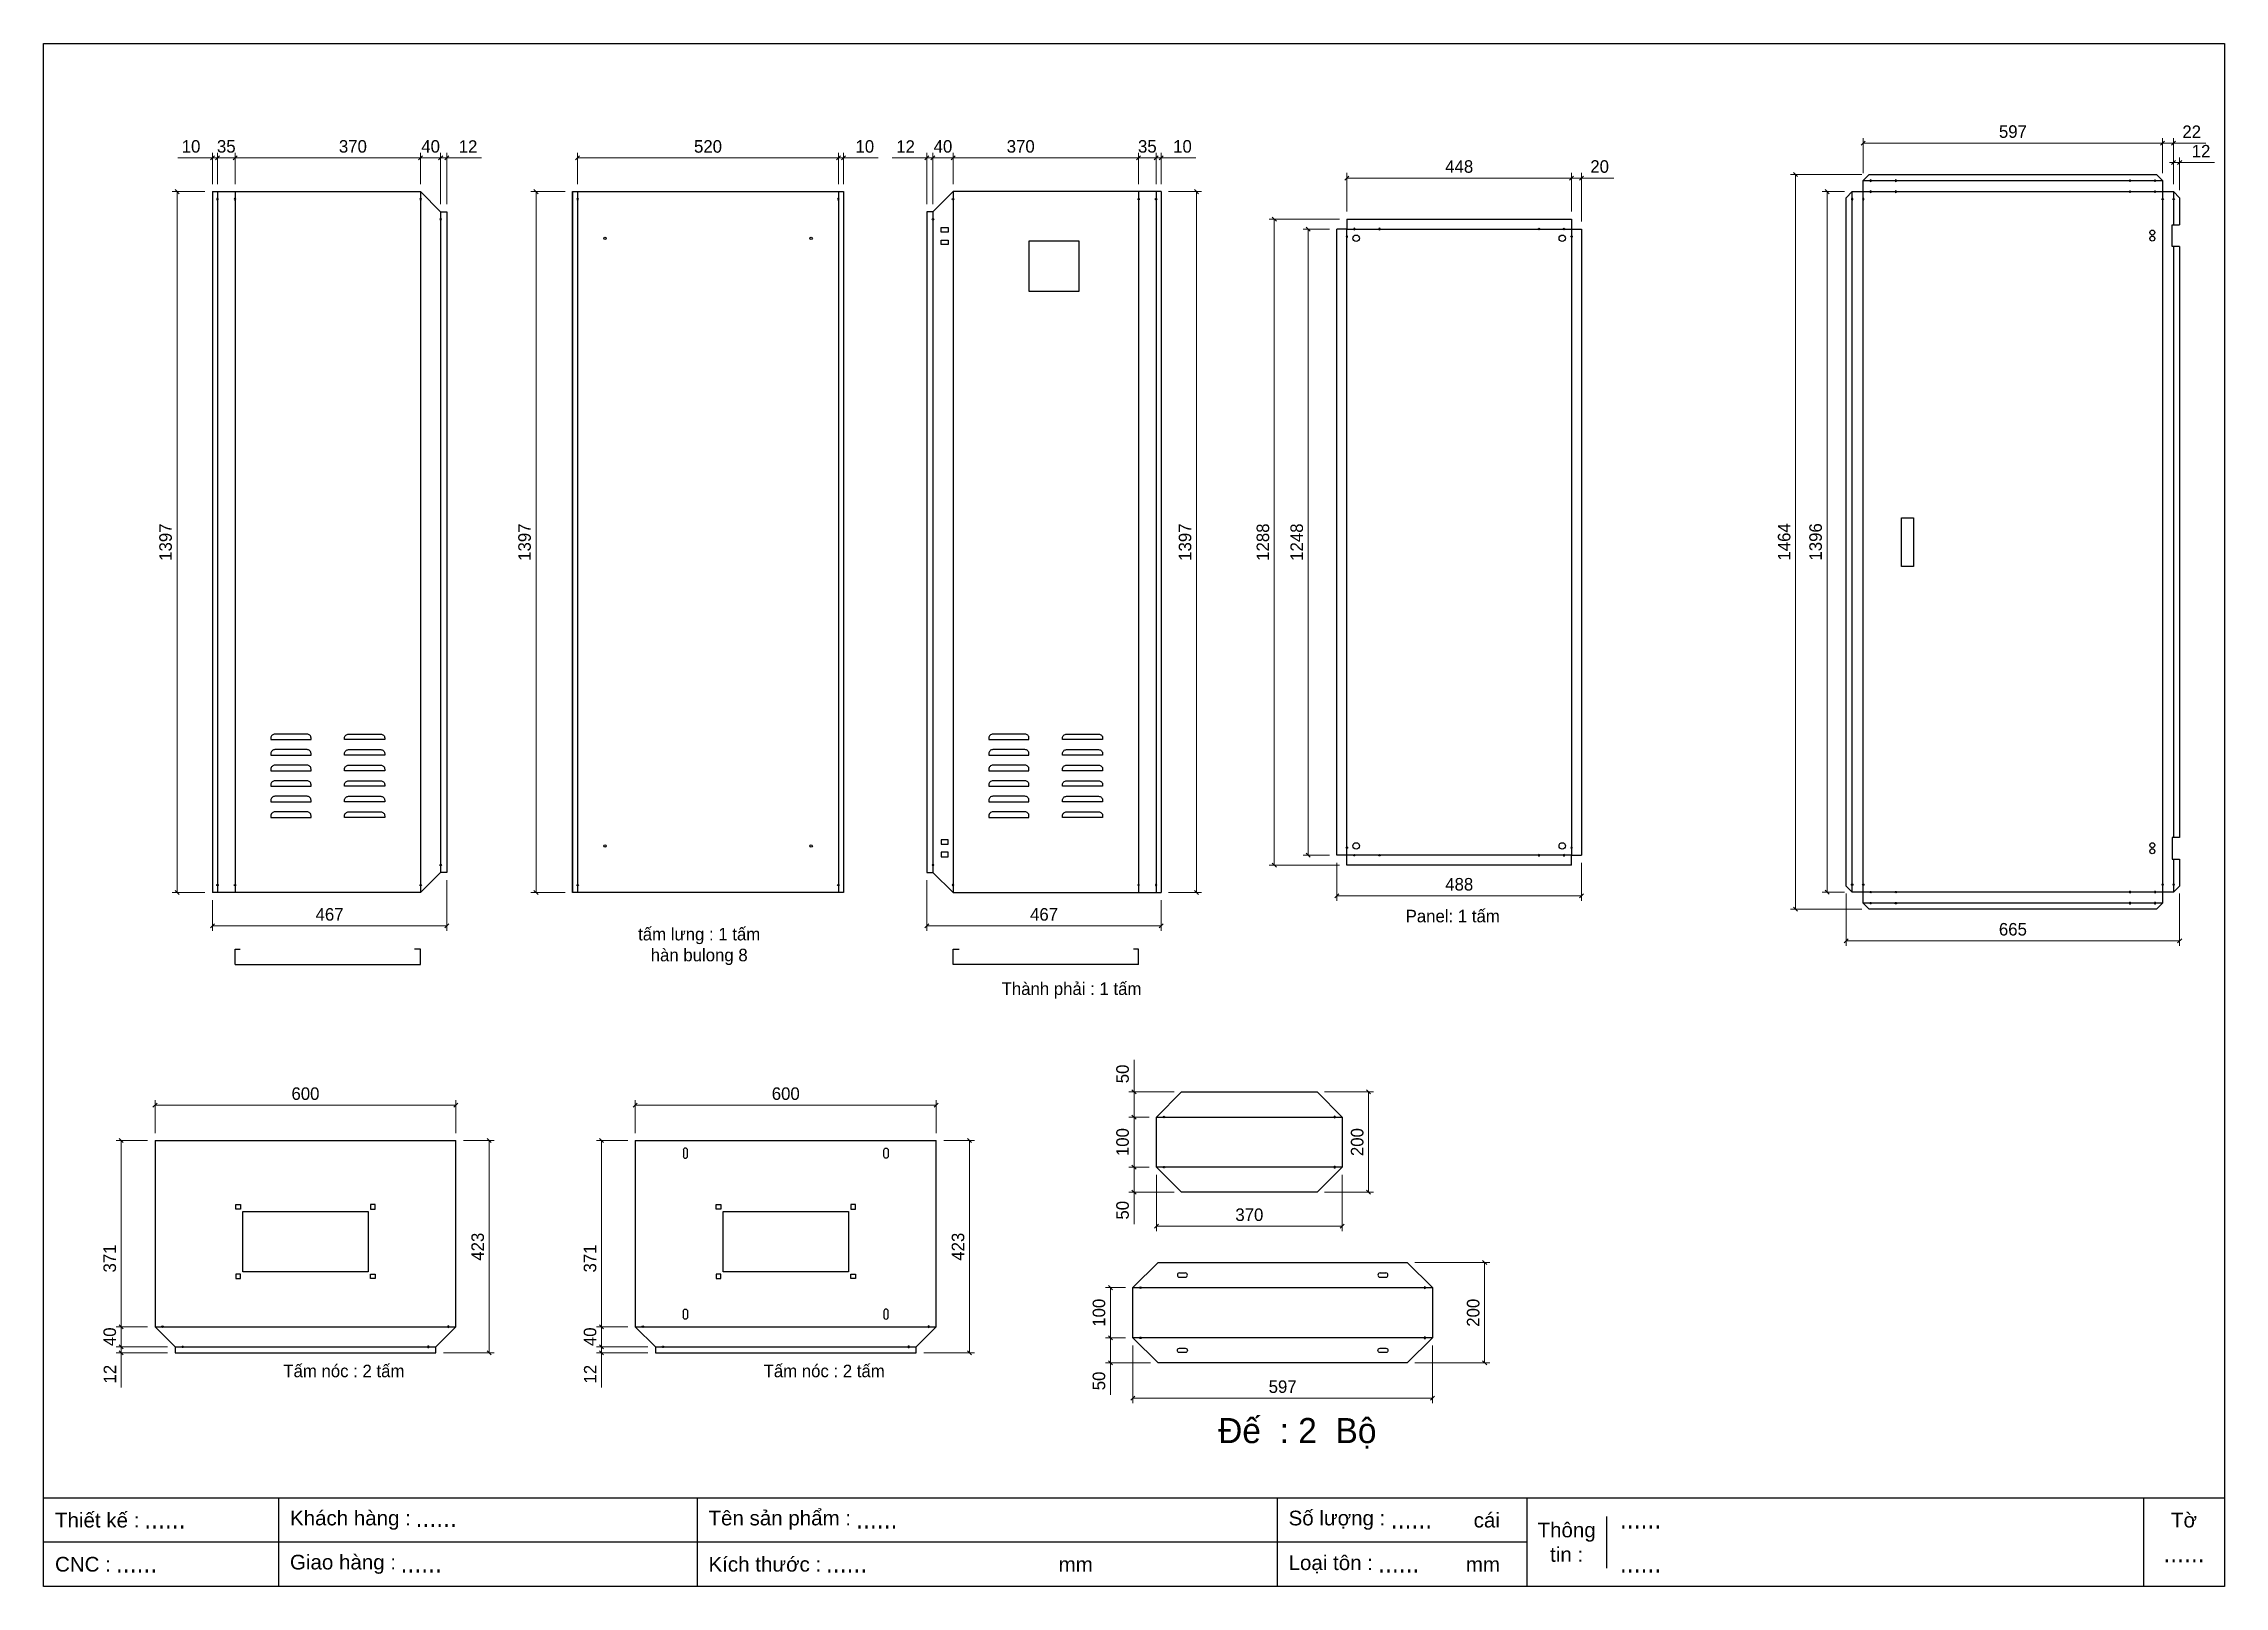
# Model space of a CAD drawing. Header units: millimetres. Extents: x 0 to 4348, y 0 to 3075.
import ezdxf
from ezdxf.enums import TextEntityAlignment as Align

# ---------------------------------------------------------------- set-up
doc = ezdxf.new("R2010")
doc.units = ezdxf.units.MM
doc.layers.add('CNC', color=7, linetype='Continuous')
doc.layers.add('DIM', color=253, linetype='Continuous')
doc.styles.add('Arial', font='arial.ttf')
doc.styles.add('Tahoma (Input Text)', font='tahoma.ttf')
doc.dimstyles.new('Dim-25', dxfattribs={"dimtxt": 25, "dimasz": 8, "dimexe": 10, "dimexo": 15, "dimgap": 10, "dimtad": 1, "dimdec": 0, "dimtxsty": 'Standard', "dimblk": 'OBLIQUE', "dimcen": 10, "dimclrd": 5, "dimclre": 5, "dimclrt": 3, "dimazin": 3, "dimtfac": 1, "dimtdec": 0, "dimtmove": 0, "dimatfit": 3, "dimldrblk": 'OBLIQUE', "dimlwd": 9, "dimlwe": 9})

msp = doc.modelspace()

# ---------------------------------------------------------------- texts
at = {"color": 2, "attachment_point": 5}
for s, insert, char_height, width in [('Panel: 1 tấm', (2809.7, 1335.7), 25, 1072), ('tấm lưng : 1 tấm \\Phàn bulong 8', (1307.2, 1275.3), 25, 1072), ('Thành phải : 1 tấm', (2049.6, 1187.4), 25, 1072), ('Tấm nóc : 2 tấm', (598.7, 429.1), 25, 1072), ('Tấm nóc : 2 tấm', (1556.4, 429.1), 25, 1072), ('Đế  : 2  Bộ', (2499.8, 305), 50, 1216.419)]:
    msp.add_mtext(s, dxfattribs=dict(at, insert=insert, char_height=char_height, width=width))

# ---------------------------------------------------------------- blocks, each defined once
blk = doc.blocks.new('khungtenAsean2')
at = {"color": 7}
for p, q in [((2970, -1980), (0, -1980)), ((320, -1980), (320, -2100)), ((890, -1980), (890, -2100)), ((1680, -1980), (1680, -2100)), ((2020, -1980), (2020, -2100)), ((2860, -1980), (2860, -2100)), ((2128.3, -2005), (2128.3, -2075)), ((2020, -2040), (0, -2040))]:
    blk.add_line(p, q, dxfattribs=at)
blk.add_lwpolyline([(0, 0), (2970, 0), (2970, -2100), (0, -2100)], close=True, dxfattribs=at)
at = {"color": 2, "char_height": 20, "style": 'Arial'}
for s, insert, width, attachment_point in [('  Thiết kế :', (0, -2010), 917.634, 4), ('  Khách hàng :', (320, -2010), 917.634, 4), ('  Tên sản phẩm :', (890, -2010), 917.634, 4), ('  Số lượng :', (1680, -2010), 917.634, 4), ('cái', (1947.6, -2010), 917.634, 4), ('Thông\\Ptin :', (2074.2, -2040), 108.311, 5), ('Tờ', (2915, -2010), 110, 5), ('  CNC :', (0, -2070), 917.634, 4), ('  Giao hàng :', (320, -2070), 917.634, 4), ('  Kích thước :', (890, -2070), 917.634, 4), ('mm', (1382.3, -2070), 917.634, 4), ('  Loại tôn :', (1680, -2070), 917.634, 4), ('mm', (1936.9, -2070), 917.634, 4)]:
    blk.add_mtext(s, dxfattribs=dict(at, insert=insert, width=width, attachment_point=attachment_point))
at = {"color": 1, "style": 'Tahoma (Input Text)', "flags": 8}
for tag, p in [('#01', (137.1, -2021.3)), ('#03', (506.6, -2019.3)), ('#05', (1106.6, -2021.3)), ('#07', (1834.7, -2021.3)), ('#09', (2146.7, -2021.3)), ('#02', (98.5, -2081.3)), ('#04', (486.1, -2081.3)), ('#06', (1065.3, -2081.3)), ('#08', (1817.4, -2081.3)), ('#10', (2146.7, -2081.3))]:
    blk.add_attdef(tag, p, '', height=25, dxfattribs=at)
blk.add_attdef('#11', text='', height=25, dxfattribs=at).set_placement((2915, -2067.3), align=Align.CENTER)
blk = doc.blocks.new('*D1')
at = {"color": 0, "linetype": 'ByBlock', "lineweight": -2}
for p, q in [((385.7, 2851), (377.7, 2843)), ((747.7, 2843), (755.7, 2851))]:
    blk.add_line(p, q, dxfattribs=at)
at = {"layer": 'Defpoints', "color": 0, "transparency": 16777216}
for p in [(751.7, 2847), (381.7, 2779.6), (751.7, 2779.6)]:
    blk.add_point(p, dxfattribs=at)
at = {"layer": 'DIM', "color": 5, "lineweight": 9, "transparency": 16777216}
for p, q in [((381.7, 2794.6), (381.7, 2857)), ((381.7, 2847), (751.7, 2847)), ((751.7, 2794.6), (751.7, 2857))]:
    blk.add_line(p, q, dxfattribs=at)
at = {"layer": 'DIM', "color": 3, "transparency": 16777216, "insert": (616.7, 2869.7), "char_height": 25, "attachment_point": 5}
blk.add_mtext('370', dxfattribs=at)
blk = doc.blocks.new('_Oblique')
at = {"color": 0, "linetype": 'ByBlock', "lineweight": -2}
blk.add_line((-0.5, -0.5), (0.5, 0.5), dxfattribs=at)
blk = doc.blocks.new('*D2')
at = {"color": 0, "linetype": 'ByBlock', "lineweight": -2}
for p, q in [((755.7, 2851), (747.7, 2843)), ((787.7, 2843), (795.7, 2851))]:
    blk.add_line(p, q, dxfattribs=at)
at = {"layer": 'Defpoints', "color": 0, "transparency": 16777216}
for p in [(791.7, 2847), (751.7, 2779.6), (791.7, 2739.6)]:
    blk.add_point(p, dxfattribs=at)
at = {"layer": 'DIM', "color": 5, "lineweight": 9, "transparency": 16777216}
for p, q in [((751.7, 2794.6), (751.7, 2857)), ((751.7, 2847), (791.7, 2847)), ((791.7, 2754.6), (791.7, 2857))]:
    blk.add_line(p, q, dxfattribs=at)
at = {"layer": 'DIM', "color": 3, "transparency": 16777216, "insert": (771.7, 2869.7), "char_height": 25, "attachment_point": 5}
blk.add_mtext('40', dxfattribs=at)
blk = doc.blocks.new('*D3')
at = {"color": 0, "linetype": 'ByBlock', "lineweight": -2}
for p, q in [((787.7, 2843), (795.7, 2851)), ((807.7, 2851), (799.7, 2843))]:
    blk.add_line(p, q, dxfattribs=at)
at = {"layer": 'Defpoints', "color": 0, "transparency": 16777216}
for p in [(803.7, 2847), (791.7, 2739.6), (803.7, 2739.6)]:
    blk.add_point(p, dxfattribs=at)
at = {"layer": 'DIM', "color": 5, "lineweight": 9, "transparency": 16777216}
for p, q in [((791.7, 2847), (783.7, 2847)), ((791.7, 2754.6), (791.7, 2857)), ((791.7, 2847), (803.7, 2847)), ((803.7, 2754.6), (803.7, 2857)), ((803.7, 2847), (872.9, 2847))]:
    blk.add_line(p, q, dxfattribs=at)
at = {"layer": 'DIM', "color": 3, "transparency": 16777216, "insert": (846.3, 2869.5), "char_height": 25, "attachment_point": 5}
blk.add_mtext('12', dxfattribs=at)
blk = doc.blocks.new('*D4')
at = {"color": 0, "linetype": 'ByBlock', "lineweight": -2}
for p, q in [((340.7, 1320.3), (332.7, 1312.3)), ((799.7, 1312.3), (807.7, 1320.3))]:
    blk.add_line(p, q, dxfattribs=at)
at = {"layer": 'Defpoints', "color": 0, "transparency": 16777216}
for p in [(803.7, 1422.6), (336.7, 1382.6), (803.7, 1316.3)]:
    blk.add_point(p, dxfattribs=at)
at = {"layer": 'DIM', "color": 5, "lineweight": 9, "transparency": 16777216}
for p, q in [((803.7, 1407.6), (803.7, 1306.3)), ((336.7, 1367.6), (336.7, 1306.3)), ((336.7, 1316.3), (803.7, 1316.3))]:
    blk.add_line(p, q, dxfattribs=at)
at = {"layer": 'DIM', "color": 3, "transparency": 16777216, "insert": (570.2, 1339.1), "char_height": 25, "attachment_point": 5}
blk.add_mtext('467', dxfattribs=at)
blk = doc.blocks.new('*D5')
at = {"color": 0, "linetype": 'ByBlock', "lineweight": -2}
for p, q in [((350.7, 2851), (342.7, 2843)), ((377.7, 2843), (385.7, 2851))]:
    blk.add_line(p, q, dxfattribs=at)
at = {"layer": 'Defpoints', "color": 0, "transparency": 16777216}
for p in [(346.7, 2847), (346.7, 2779.6), (381.7, 2779.6)]:
    blk.add_point(p, dxfattribs=at)
at = {"layer": 'DIM', "color": 5, "lineweight": 9, "transparency": 16777216}
for p, q in [((346.7, 2794.6), (346.7, 2857)), ((381.7, 2847), (346.7, 2847)), ((381.7, 2794.6), (381.7, 2857))]:
    blk.add_line(p, q, dxfattribs=at)
at = {"layer": 'DIM', "color": 3, "transparency": 16777216, "insert": (364.2, 2869.7), "char_height": 25, "attachment_point": 5}
blk.add_mtext('35', dxfattribs=at)
blk = doc.blocks.new('*D6')
at = {"color": 0, "linetype": 'ByBlock', "lineweight": -2}
for p, q in [((332.7, 2843), (340.7, 2851)), ((350.7, 2851), (342.7, 2843))]:
    blk.add_line(p, q, dxfattribs=at)
at = {"layer": 'Defpoints', "color": 0, "transparency": 16777216}
for p in [(336.7, 2847), (336.7, 2779.6), (346.7, 2779.6)]:
    blk.add_point(p, dxfattribs=at)
at = {"layer": 'DIM', "color": 5, "lineweight": 9, "transparency": 16777216}
for p, q in [((336.7, 2847), (267.3, 2847)), ((336.7, 2794.6), (336.7, 2857)), ((346.7, 2847), (336.7, 2847)), ((346.7, 2794.6), (346.7, 2857)), ((346.7, 2847), (354.7, 2847))]:
    blk.add_line(p, q, dxfattribs=at)
at = {"layer": 'DIM', "color": 3, "transparency": 16777216, "insert": (294, 2869.7), "char_height": 25, "attachment_point": 5}
blk.add_mtext('10', dxfattribs=at)
blk = doc.blocks.new('f3daunguoc')
at = {"layer": 'CNC', "color": 2, "lineweight": -3}
blk.add_circle((0, 0), 1.5, dxfattribs=at)
blk = doc.blocks.new('*D7')
at = {"color": 0, "linetype": 'ByBlock', "lineweight": -2}
for p, q in [((270, 2775.6), (262, 2783.6)), ((262, 1386.6), (270, 1378.6))]:
    blk.add_line(p, q, dxfattribs=at)
at = {"layer": 'Defpoints', "color": 0, "ltscale": 3, "transparency": 16777216}
for p in [(336.7, 2779.6), (266, 1382.6), (336.7, 1382.6)]:
    blk.add_point(p, dxfattribs=at)
at = {"layer": 'DIM', "color": 5, "lineweight": 9, "ltscale": 3, "transparency": 16777216}
for p, q in [((321.7, 2779.6), (256, 2779.6)), ((266, 2779.6), (266, 1382.6)), ((321.7, 1382.6), (256, 1382.6))]:
    blk.add_line(p, q, dxfattribs=at)
at = {"layer": 'DIM', "color": 3, "ltscale": 3, "transparency": 16777216, "insert": (243.3, 2081.1), "char_height": 25, "attachment_point": 5, "rotation": 90}
blk.add_mtext('1397', dxfattribs=at)
blk = doc.blocks.new('*D8')
at = {"color": 0, "linetype": 'ByBlock', "lineweight": -2}
for p, q in [((1817.3, 2851), (1809.3, 2843)), ((2179.3, 2843), (2187.3, 2851))]:
    blk.add_line(p, q, dxfattribs=at)
at = {"layer": 'Defpoints', "color": 0, "transparency": 16777216}
for p in [(1813.3, 2847), (1813.3, 2779.6), (2183.3, 2779.6)]:
    blk.add_point(p, dxfattribs=at)
at = {"layer": 'DIM', "color": 5, "lineweight": 9, "transparency": 16777216}
for p, q in [((1813.3, 2794.6), (1813.3, 2857)), ((2183.3, 2847), (1813.3, 2847)), ((2183.3, 2794.6), (2183.3, 2857))]:
    blk.add_line(p, q, dxfattribs=at)
at = {"layer": 'DIM', "color": 3, "transparency": 16777216, "insert": (1948.3, 2869.7), "char_height": 25, "attachment_point": 5}
blk.add_mtext('370', dxfattribs=at)
blk = doc.blocks.new('*D9')
at = {"color": 0, "linetype": 'ByBlock', "lineweight": -2}
for p, q in [((1777.3, 2851), (1769.3, 2843)), ((1809.3, 2843), (1817.3, 2851))]:
    blk.add_line(p, q, dxfattribs=at)
at = {"layer": 'Defpoints', "color": 0, "transparency": 16777216}
for p in [(1773.3, 2847), (1773.3, 2739.6), (1813.3, 2779.6)]:
    blk.add_point(p, dxfattribs=at)
at = {"layer": 'DIM', "color": 5, "lineweight": 9, "transparency": 16777216}
for p, q in [((1773.3, 2754.6), (1773.3, 2857)), ((1813.3, 2847), (1773.3, 2847)), ((1813.3, 2794.6), (1813.3, 2857))]:
    blk.add_line(p, q, dxfattribs=at)
at = {"layer": 'DIM', "color": 3, "transparency": 16777216, "insert": (1793.3, 2869.7), "char_height": 25, "attachment_point": 5}
blk.add_mtext('40', dxfattribs=at)
blk = doc.blocks.new('*D10')
at = {"color": 0, "linetype": 'ByBlock', "lineweight": -2}
for p, q in [((1757.3, 2843), (1765.3, 2851)), ((1777.3, 2851), (1769.3, 2843))]:
    blk.add_line(p, q, dxfattribs=at)
at = {"layer": 'Defpoints', "color": 0, "transparency": 16777216}
for p in [(1761.3, 2847), (1761.3, 2739.6), (1773.3, 2739.6)]:
    blk.add_point(p, dxfattribs=at)
at = {"layer": 'DIM', "color": 5, "lineweight": 9, "transparency": 16777216}
for p, q in [((1761.3, 2847), (1692.1, 2847)), ((1761.3, 2754.6), (1761.3, 2857)), ((1773.3, 2847), (1761.3, 2847)), ((1773.3, 2754.6), (1773.3, 2857)), ((1773.3, 2847), (1781.3, 2847))]:
    blk.add_line(p, q, dxfattribs=at)
at = {"layer": 'DIM', "color": 3, "transparency": 16777216, "insert": (1718.7, 2869.5), "char_height": 25, "attachment_point": 5}
blk.add_mtext('12', dxfattribs=at)
blk = doc.blocks.new('*D11')
at = {"color": 0, "linetype": 'ByBlock', "lineweight": -2}
for p, q in [((1765.3, 1320.3), (1757.3, 1312.3)), ((2224.3, 1312.3), (2232.3, 1320.3))]:
    blk.add_line(p, q, dxfattribs=at)
at = {"layer": 'Defpoints', "color": 0, "transparency": 16777216}
for p in [(1761.3, 1422.6), (2228.3, 1382.6), (1761.3, 1316.3)]:
    blk.add_point(p, dxfattribs=at)
at = {"layer": 'DIM', "color": 5, "lineweight": 9, "transparency": 16777216}
for p, q in [((1761.3, 1407.6), (1761.3, 1306.3)), ((2228.3, 1367.6), (2228.3, 1306.3)), ((2228.3, 1316.3), (1761.3, 1316.3))]:
    blk.add_line(p, q, dxfattribs=at)
at = {"layer": 'DIM', "color": 3, "transparency": 16777216, "insert": (1994.8, 1339.1), "char_height": 25, "attachment_point": 5}
blk.add_mtext('467', dxfattribs=at)
blk = doc.blocks.new('*D12')
at = {"color": 0, "linetype": 'ByBlock', "lineweight": -2}
for p, q in [((2187.3, 2851), (2179.3, 2843)), ((2214.3, 2843), (2222.3, 2851))]:
    blk.add_line(p, q, dxfattribs=at)
at = {"layer": 'Defpoints', "color": 0, "transparency": 16777216}
for p in [(2218.3, 2847), (2183.3, 2779.6), (2218.3, 2779.6)]:
    blk.add_point(p, dxfattribs=at)
at = {"layer": 'DIM', "color": 5, "lineweight": 9, "transparency": 16777216}
for p, q in [((2183.3, 2794.6), (2183.3, 2857)), ((2183.3, 2847), (2218.3, 2847)), ((2218.3, 2794.6), (2218.3, 2857))]:
    blk.add_line(p, q, dxfattribs=at)
at = {"layer": 'DIM', "color": 3, "transparency": 16777216, "insert": (2200.8, 2869.7), "char_height": 25, "attachment_point": 5}
blk.add_mtext('35', dxfattribs=at)
blk = doc.blocks.new('*D13')
at = {"color": 0, "linetype": 'ByBlock', "lineweight": -2}
for p, q in [((2214.3, 2843), (2222.3, 2851)), ((2232.3, 2851), (2224.3, 2843))]:
    blk.add_line(p, q, dxfattribs=at)
at = {"layer": 'Defpoints', "color": 0, "transparency": 16777216}
for p in [(2228.3, 2847), (2218.3, 2779.6), (2228.3, 2779.6)]:
    blk.add_point(p, dxfattribs=at)
at = {"layer": 'DIM', "color": 5, "lineweight": 9, "transparency": 16777216}
for p, q in [((2218.3, 2847), (2210.3, 2847)), ((2218.3, 2794.6), (2218.3, 2857)), ((2218.3, 2847), (2228.3, 2847)), ((2228.3, 2794.6), (2228.3, 2857)), ((2228.3, 2847), (2297.6, 2847))]:
    blk.add_line(p, q, dxfattribs=at)
at = {"layer": 'DIM', "color": 3, "transparency": 16777216, "insert": (2270.9, 2869.7), "char_height": 25, "attachment_point": 5}
blk.add_mtext('10', dxfattribs=at)
blk = doc.blocks.new('*D14')
at = {"color": 0, "linetype": 'ByBlock', "lineweight": -2}
for p, q in [((2302.9, 2775.6), (2294.9, 2783.6)), ((2294.9, 1386.6), (2302.9, 1378.6))]:
    blk.add_line(p, q, dxfattribs=at)
at = {"layer": 'Defpoints', "color": 0, "ltscale": 3, "transparency": 16777216}
for p in [(2228.3, 2779.6), (2228.3, 1382.6), (2298.9, 1382.6)]:
    blk.add_point(p, dxfattribs=at)
at = {"layer": 'DIM', "color": 5, "lineweight": 9, "ltscale": 3, "transparency": 16777216}
for p, q in [((2243.3, 2779.6), (2308.9, 2779.6)), ((2298.9, 2779.6), (2298.9, 1382.6)), ((2243.3, 1382.6), (2308.9, 1382.6))]:
    blk.add_line(p, q, dxfattribs=at)
at = {"layer": 'DIM', "color": 3, "ltscale": 3, "transparency": 16777216, "insert": (2276.1, 2081.1), "char_height": 25, "attachment_point": 5, "rotation": 90}
blk.add_mtext('1397', dxfattribs=at)
blk = doc.blocks.new('*D15')
at = {"color": 0, "linetype": 'ByBlock', "lineweight": -2}
for p, q in [((1068.8, 2850.8), (1060.8, 2842.8)), ((1580.8, 2842.8), (1588.8, 2850.8))]:
    blk.add_line(p, q, dxfattribs=at)
at = {"layer": 'Defpoints', "color": 0, "ltscale": 3, "transparency": 16777216}
for p in [(1584.8, 2846.8), (1064.8, 2779.6), (1584.8, 2779.6)]:
    blk.add_point(p, dxfattribs=at)
at = {"layer": 'DIM', "color": 5, "lineweight": 9, "ltscale": 3, "transparency": 16777216}
for p, q in [((1064.8, 2794.6), (1064.8, 2856.8)), ((1064.8, 2846.8), (1584.8, 2846.8)), ((1584.8, 2794.6), (1584.8, 2856.8))]:
    blk.add_line(p, q, dxfattribs=at)
at = {"layer": 'DIM', "color": 3, "ltscale": 3, "transparency": 16777216, "insert": (1324.8, 2869.6), "char_height": 25, "attachment_point": 5}
blk.add_mtext('520', dxfattribs=at)
blk = doc.blocks.new('*D16')
at = {"color": 0, "linetype": 'ByBlock', "lineweight": -2}
for p, q in [((1580.8, 2842.8), (1588.8, 2850.8)), ((1598.8, 2850.8), (1590.8, 2842.8))]:
    blk.add_line(p, q, dxfattribs=at)
at = {"layer": 'Defpoints', "color": 0, "ltscale": 3, "transparency": 16777216}
for p in [(1594.8, 2846.8), (1584.8, 2779.6), (1594.8, 2779.6)]:
    blk.add_point(p, dxfattribs=at)
at = {"layer": 'DIM', "color": 5, "lineweight": 9, "ltscale": 3, "transparency": 16777216}
for p, q in [((1584.8, 2846.8), (1576.8, 2846.8)), ((1584.8, 2794.6), (1584.8, 2856.8)), ((1584.8, 2846.8), (1594.8, 2846.8)), ((1594.8, 2794.6), (1594.8, 2856.8)), ((1594.8, 2846.8), (1664.2, 2846.8))]:
    blk.add_line(p, q, dxfattribs=at)
at = {"layer": 'DIM', "color": 3, "ltscale": 3, "transparency": 16777216, "insert": (1637.5, 2869.6), "char_height": 25, "attachment_point": 5}
blk.add_mtext('10', dxfattribs=at)
blk = doc.blocks.new('*D17')
at = {"color": 0, "linetype": 'ByBlock', "lineweight": -2}
for p, q in [((985.8, 2775.6), (977.8, 2783.6)), ((977.8, 1386.6), (985.8, 1378.6))]:
    blk.add_line(p, q, dxfattribs=at)
at = {"layer": 'Defpoints', "color": 0, "ltscale": 3, "transparency": 16777216}
for p in [(1054.8, 2779.6), (981.8, 1382.6), (1054.8, 1382.6)]:
    blk.add_point(p, dxfattribs=at)
at = {"layer": 'DIM', "color": 5, "lineweight": 9, "ltscale": 3, "transparency": 16777216}
for p, q in [((1039.8, 2779.6), (971.8, 2779.6)), ((981.8, 2779.6), (981.8, 1382.6)), ((1039.8, 1382.6), (971.8, 1382.6))]:
    blk.add_line(p, q, dxfattribs=at)
at = {"layer": 'DIM', "color": 3, "ltscale": 3, "transparency": 16777216, "insert": (959.1, 2081.1), "char_height": 25, "attachment_point": 5, "rotation": 90}
blk.add_mtext('1397', dxfattribs=at)
blk = doc.blocks.new('*D18')
at = {"color": 0, "linetype": 'ByBlock', "lineweight": -2}
for p, q in [((3050.7, 2810.8), (3042.7, 2802.8)), ((3062.7, 2802.8), (3070.7, 2810.8))]:
    blk.add_line(p, q, dxfattribs=at)
at = {"layer": 'Defpoints', "color": 0, "ltscale": 3, "transparency": 16777216}
for p in [(3066.7, 2806.8), (3046.7, 2725.1), (3066.7, 2705.1)]:
    blk.add_point(p, dxfattribs=at)
at = {"layer": 'DIM', "color": 5, "lineweight": 9, "ltscale": 3, "transparency": 16777216}
for p, q in [((3046.7, 2740.1), (3046.7, 2816.8)), ((3046.7, 2806.8), (3066.7, 2806.8)), ((3066.7, 2720.1), (3066.7, 2816.8)), ((3066.7, 2806.8), (3130.8, 2806.8))]:
    blk.add_line(p, q, dxfattribs=at)
at = {"layer": 'DIM', "color": 3, "ltscale": 3, "transparency": 16777216, "insert": (3102.7, 2829.6), "char_height": 25, "attachment_point": 5}
blk.add_mtext('20', dxfattribs=at)
blk = doc.blocks.new('*D19')
at = {"color": 0, "linetype": 'ByBlock', "lineweight": -2}
for p, q in [((2602.7, 2810.8), (2594.7, 2802.8)), ((3042.7, 2802.8), (3050.7, 2810.8))]:
    blk.add_line(p, q, dxfattribs=at)
at = {"layer": 'Defpoints', "color": 0, "ltscale": 3, "transparency": 16777216}
for p in [(2598.7, 2806.8), (2598.7, 2725.1), (3046.7, 2725.1)]:
    blk.add_point(p, dxfattribs=at)
at = {"layer": 'DIM', "color": 5, "lineweight": 9, "ltscale": 3, "transparency": 16777216}
for p, q in [((2598.7, 2740.1), (2598.7, 2816.8)), ((3046.7, 2806.8), (2598.7, 2806.8)), ((3046.7, 2740.1), (3046.7, 2816.8))]:
    blk.add_line(p, q, dxfattribs=at)
at = {"layer": 'DIM', "color": 3, "ltscale": 3, "transparency": 16777216, "insert": (2822.7, 2829.6), "char_height": 25, "attachment_point": 5}
blk.add_mtext('448', dxfattribs=at)
blk = doc.blocks.new('*D20')
at = {"color": 0, "linetype": 'ByBlock', "lineweight": -2}
for p, q in [((2458, 2721.1), (2450, 2729.1)), ((2450, 1441.1), (2458, 1433.1))]:
    blk.add_line(p, q, dxfattribs=at)
at = {"layer": 'Defpoints', "color": 0, "ltscale": 3, "transparency": 16777216}
for p in [(2598.7, 2725.1), (2454, 1437.1), (2598.7, 1437.1)]:
    blk.add_point(p, dxfattribs=at)
at = {"layer": 'DIM', "color": 5, "lineweight": 9, "ltscale": 3, "transparency": 16777216}
for p, q in [((2583.7, 2725.1), (2444, 2725.1)), ((2454, 2725.1), (2454, 1437.1)), ((2583.7, 1437.1), (2444, 1437.1))]:
    blk.add_line(p, q, dxfattribs=at)
at = {"layer": 'DIM', "color": 3, "ltscale": 3, "transparency": 16777216, "insert": (2431.3, 2081.1), "char_height": 25, "attachment_point": 5, "rotation": 90}
blk.add_mtext('1288', dxfattribs=at)
blk = doc.blocks.new('*D21')
at = {"color": 0, "linetype": 'ByBlock', "lineweight": -2}
for p, q in [((2525.5, 2701.1), (2517.5, 2709.1)), ((2517.5, 1461.1), (2525.5, 1453.1))]:
    blk.add_line(p, q, dxfattribs=at)
at = {"layer": 'Defpoints', "color": 0, "ltscale": 3, "transparency": 16777216}
for p in [(2521.5, 2705.1), (2578.7, 2705.1), (2578.7, 1457.1)]:
    blk.add_point(p, dxfattribs=at)
at = {"layer": 'DIM', "color": 5, "lineweight": 9, "ltscale": 3, "transparency": 16777216}
for p, q in [((2563.7, 2705.1), (2511.5, 2705.1)), ((2521.5, 1457.1), (2521.5, 2705.1)), ((2563.7, 1457.1), (2511.5, 1457.1))]:
    blk.add_line(p, q, dxfattribs=at)
at = {"layer": 'DIM', "color": 3, "ltscale": 3, "transparency": 16777216, "insert": (2498.8, 2081.1), "char_height": 25, "attachment_point": 5, "rotation": 90}
blk.add_mtext('1248', dxfattribs=at)
blk = doc.blocks.new('*D22')
at = {"color": 0, "linetype": 'ByBlock', "lineweight": -2}
for p, q in [((2582.7, 1380.3), (2574.7, 1372.3)), ((3062.7, 1372.3), (3070.7, 1380.3))]:
    blk.add_line(p, q, dxfattribs=at)
at = {"layer": 'Defpoints', "color": 0, "ltscale": 3, "transparency": 16777216}
for p in [(2578.7, 1457.1), (3066.7, 1457.1), (3066.7, 1376.3)]:
    blk.add_point(p, dxfattribs=at)
at = {"layer": 'DIM', "color": 5, "lineweight": 9, "ltscale": 3, "transparency": 16777216}
for p, q in [((2578.7, 1442.1), (2578.7, 1366.3)), ((3066.7, 1442.1), (3066.7, 1366.3)), ((2578.7, 1376.3), (3066.7, 1376.3))]:
    blk.add_line(p, q, dxfattribs=at)
at = {"layer": 'DIM', "color": 3, "ltscale": 3, "transparency": 16777216, "insert": (2822.7, 1399.1), "char_height": 25, "attachment_point": 5}
blk.add_mtext('488', dxfattribs=at)
blk = doc.blocks.new('*D23')
at = {"color": 0, "linetype": 'ByBlock', "lineweight": -2}
for p, q in [((2646, 981.4), (2638, 989.4)), ((2638, 789.4), (2646, 781.4))]:
    blk.add_line(p, q, dxfattribs=at)
at = {"layer": 'Defpoints', "color": 0, "transparency": 16777216}
for p in [(2539.2, 985.4), (2539.2, 785.4), (2642, 785.4)]:
    blk.add_point(p, dxfattribs=at)
at = {"layer": 'DIM', "color": 5, "lineweight": 9, "transparency": 16777216}
for p, q in [((2554.2, 985.4), (2652, 985.4)), ((2642, 985.4), (2642, 785.4)), ((2554.2, 785.4), (2652, 785.4))]:
    blk.add_line(p, q, dxfattribs=at)
at = {"layer": 'DIM', "color": 3, "transparency": 16777216, "insert": (2619.3, 885.4), "char_height": 25, "attachment_point": 5, "rotation": 90}
blk.add_mtext('200', dxfattribs=at)
blk = doc.blocks.new('*D24')
at = {"color": 0, "linetype": 'ByBlock', "lineweight": -2}
for p, q in [((2223.2, 721.7), (2215.2, 713.7)), ((2585.2, 713.7), (2593.2, 721.7))]:
    blk.add_line(p, q, dxfattribs=at)
at = {"layer": 'Defpoints', "color": 0, "transparency": 16777216}
for p in [(2219.2, 835.4), (2589.2, 835.4), (2589.2, 717.7)]:
    blk.add_point(p, dxfattribs=at)
at = {"layer": 'DIM', "color": 5, "lineweight": 9, "transparency": 16777216}
for p, q in [((2219.2, 820.4), (2219.2, 707.7)), ((2589.2, 820.4), (2589.2, 707.7)), ((2219.2, 717.7), (2589.2, 717.7))]:
    blk.add_line(p, q, dxfattribs=at)
at = {"layer": 'DIM', "color": 3, "transparency": 16777216, "insert": (2404.2, 740.5), "char_height": 25, "attachment_point": 5}
blk.add_mtext('370', dxfattribs=at)
blk = doc.blocks.new('*D25')
at = {"color": 0, "linetype": 'ByBlock', "lineweight": -2}
for p, q in [((2178.2, 931.4), (2170.2, 939.4)), ((2170.2, 839.4), (2178.2, 831.4))]:
    blk.add_line(p, q, dxfattribs=at)
at = {"layer": 'Defpoints', "color": 0, "transparency": 16777216}
for p in [(2219.2, 935.4), (2174.2, 835.4), (2219.2, 835.4)]:
    blk.add_point(p, dxfattribs=at)
at = {"layer": 'DIM', "color": 5, "lineweight": 9, "transparency": 16777216}
for p, q in [((2204.2, 935.4), (2164.2, 935.4)), ((2174.2, 935.4), (2174.2, 835.4)), ((2204.2, 835.4), (2164.2, 835.4))]:
    blk.add_line(p, q, dxfattribs=at)
at = {"layer": 'DIM', "color": 3, "transparency": 16777216, "insert": (2151.5, 885.4), "char_height": 25, "attachment_point": 5, "rotation": 90}
blk.add_mtext('100', dxfattribs=at)
blk = doc.blocks.new('*D26')
at = {"color": 0, "linetype": 'ByBlock', "lineweight": -2}
for p, q in [((2178.2, 981.4), (2170.2, 989.4)), ((2170.2, 939.4), (2178.2, 931.4))]:
    blk.add_line(p, q, dxfattribs=at)
at = {"layer": 'Defpoints', "color": 0, "transparency": 16777216}
for p in [(2174.2, 985.4), (2269.2, 985.4), (2219.2, 935.4)]:
    blk.add_point(p, dxfattribs=at)
at = {"layer": 'DIM', "color": 5, "lineweight": 9, "transparency": 16777216}
for p, q in [((2174.2, 985.4), (2174.2, 1049.2)), ((2254.2, 985.4), (2164.2, 985.4)), ((2174.2, 935.4), (2174.2, 985.4)), ((2204.2, 935.4), (2164.2, 935.4))]:
    blk.add_line(p, q, dxfattribs=at)
at = {"layer": 'DIM', "color": 3, "transparency": 16777216, "insert": (2151.5, 1021.3), "char_height": 25, "attachment_point": 5, "rotation": 90}
blk.add_mtext('50', dxfattribs=at)
blk = doc.blocks.new('*D27')
at = {"color": 0, "linetype": 'ByBlock', "lineweight": -2}
for p, q in [((2178.2, 831.4), (2170.2, 839.4)), ((2170.2, 789.4), (2178.2, 781.4))]:
    blk.add_line(p, q, dxfattribs=at)
at = {"layer": 'Defpoints', "color": 0, "transparency": 16777216}
for p in [(2219.2, 835.4), (2174.2, 785.4), (2269.2, 785.4)]:
    blk.add_point(p, dxfattribs=at)
at = {"layer": 'DIM', "color": 5, "lineweight": 9, "transparency": 16777216}
for p, q in [((2204.2, 835.4), (2164.2, 835.4)), ((2174.2, 835.4), (2174.2, 785.4)), ((2254.2, 785.4), (2164.2, 785.4)), ((2174.2, 785.4), (2174.2, 721.7))]:
    blk.add_line(p, q, dxfattribs=at)
at = {"layer": 'DIM', "color": 3, "transparency": 16777216, "insert": (2151.5, 749.6), "char_height": 25, "attachment_point": 5, "rotation": 90}
blk.add_mtext('50', dxfattribs=at)
blk = doc.blocks.new('*D28')
at = {"color": 0, "linetype": 'ByBlock', "lineweight": -2}
for p, q in [((2176.1, 379), (2168.1, 371)), ((2765.1, 371), (2773.1, 379))]:
    blk.add_line(p, q, dxfattribs=at)
at = {"layer": 'Defpoints', "color": 0, "transparency": 16777216}
for p in [(2172.1, 495.3), (2769.1, 495.3), (2769.1, 375)]:
    blk.add_point(p, dxfattribs=at)
at = {"layer": 'DIM', "color": 5, "lineweight": 9, "transparency": 16777216}
for p, q in [((2172.1, 480.3), (2172.1, 365)), ((2769.1, 480.3), (2769.1, 365)), ((2172.1, 375), (2769.1, 375))]:
    blk.add_line(p, q, dxfattribs=at)
at = {"layer": 'DIM', "color": 3, "transparency": 16777216, "insert": (2470.6, 397.8), "char_height": 25, "attachment_point": 5}
blk.add_mtext('597', dxfattribs=at)
blk = doc.blocks.new('*D29')
at = {"color": 0, "linetype": 'ByBlock', "lineweight": -2}
for p, q in [((2131.1, 591.3), (2123.1, 599.3)), ((2123.1, 499.3), (2131.1, 491.3))]:
    blk.add_line(p, q, dxfattribs=at)
at = {"layer": 'Defpoints', "color": 0, "transparency": 16777216}
for p in [(2172.1, 595.3), (2127.1, 495.3), (2172.1, 495.3)]:
    blk.add_point(p, dxfattribs=at)
at = {"layer": 'DIM', "color": 5, "lineweight": 9, "transparency": 16777216}
for p, q in [((2157.1, 595.3), (2117.1, 595.3)), ((2127.1, 595.3), (2127.1, 495.3)), ((2157.1, 495.3), (2117.1, 495.3))]:
    blk.add_line(p, q, dxfattribs=at)
at = {"layer": 'DIM', "color": 3, "transparency": 16777216, "insert": (2104.4, 545.3), "char_height": 25, "attachment_point": 5, "rotation": 90}
blk.add_mtext('100', dxfattribs=at)
blk = doc.blocks.new('*D30')
at = {"color": 0, "linetype": 'ByBlock', "lineweight": -2}
for p, q in [((2131.1, 491.3), (2123.1, 499.3)), ((2123.1, 449.3), (2131.1, 441.3))]:
    blk.add_line(p, q, dxfattribs=at)
at = {"layer": 'Defpoints', "color": 0, "transparency": 16777216}
for p in [(2172.1, 495.3), (2127.1, 445.3), (2222.1, 445.3)]:
    blk.add_point(p, dxfattribs=at)
at = {"layer": 'DIM', "color": 5, "lineweight": 9, "transparency": 16777216}
for p, q in [((2157.1, 495.3), (2117.1, 495.3)), ((2127.1, 495.3), (2127.1, 445.3)), ((2207.1, 445.3), (2117.1, 445.3)), ((2127.1, 445.3), (2127.1, 381.6))]:
    blk.add_line(p, q, dxfattribs=at)
at = {"layer": 'DIM', "color": 3, "transparency": 16777216, "insert": (2104.4, 409.4), "char_height": 25, "attachment_point": 5, "rotation": 90}
blk.add_mtext('50', dxfattribs=at)
blk = doc.blocks.new('ovan8.5x20')
at = {"layer": 'CNC', "color": 2, "lineweight": -3}
for p, q in [((5.7, 4.2), (-5.8, 4.2)), ((-5.8, -4.2), (5.7, -4.2))]:
    blk.add_line(p, q, dxfattribs=at)
for centre, start, end in [((-5.8, 0), 90, 270), ((5.7, 0), 270, 90)]:
    blk.add_arc(centre, 4.25, start, end, dxfattribs=at)
blk = doc.blocks.new('*D31')
at = {"color": 0, "linetype": 'ByBlock', "lineweight": -2}
for p, q in [((2877.4, 641.3), (2869.4, 649.3)), ((2869.4, 449.3), (2877.4, 441.3))]:
    blk.add_line(p, q, dxfattribs=at)
at = {"layer": 'Defpoints', "color": 0, "ltscale": 3, "transparency": 16777216}
for p in [(2719.1, 645.3), (2873.4, 645.3), (2719.1, 445.3)]:
    blk.add_point(p, dxfattribs=at)
at = {"layer": 'DIM', "color": 5, "lineweight": 9, "ltscale": 3, "transparency": 16777216}
for p, q in [((2734.1, 645.3), (2883.4, 645.3)), ((2873.4, 445.3), (2873.4, 645.3)), ((2734.1, 445.3), (2883.4, 445.3))]:
    blk.add_line(p, q, dxfattribs=at)
at = {"layer": 'DIM', "color": 3, "ltscale": 3, "transparency": 16777216, "insert": (2850.6, 545.3), "char_height": 25, "attachment_point": 5, "rotation": 90}
blk.add_mtext('200', dxfattribs=at)
blk = doc.blocks.new('*D32')
at = {"color": 0, "linetype": 'ByBlock', "lineweight": -2}
for p, q in [((158.7, 884.4), (150.7, 892.4)), ((150.7, 521.4), (158.7, 513.4))]:
    blk.add_line(p, q, dxfattribs=at)
at = {"layer": 'Defpoints', "color": 0, "transparency": 16777216}
for p in [(222.1, 888.4), (154.7, 517.4), (222.1, 517.4)]:
    blk.add_point(p, dxfattribs=at)
at = {"layer": 'DIM', "color": 5, "lineweight": 9, "transparency": 16777216}
for p, q in [((207.1, 888.4), (144.7, 888.4)), ((154.7, 888.4), (154.7, 517.4)), ((207.1, 517.4), (144.7, 517.4))]:
    blk.add_line(p, q, dxfattribs=at)
at = {"layer": 'DIM', "color": 3, "transparency": 16777216, "insert": (132, 653.4), "char_height": 25, "attachment_point": 5, "rotation": 90}
blk.add_mtext('371', dxfattribs=at)
blk = doc.blocks.new('*D33')
at = {"color": 0, "linetype": 'ByBlock', "lineweight": -2}
for p, q in [((158.7, 513.4), (150.7, 521.4)), ((150.7, 481.4), (158.7, 473.4))]:
    blk.add_line(p, q, dxfattribs=at)
at = {"layer": 'Defpoints', "color": 0, "transparency": 16777216}
for p in [(222.1, 517.4), (154.7, 477.4), (262.1, 477.4)]:
    blk.add_point(p, dxfattribs=at)
at = {"layer": 'DIM', "color": 5, "lineweight": 9, "transparency": 16777216}
for p, q in [((207.1, 517.4), (144.7, 517.4)), ((154.7, 517.4), (154.7, 477.4)), ((247.1, 477.4), (144.7, 477.4))]:
    blk.add_line(p, q, dxfattribs=at)
at = {"layer": 'DIM', "color": 3, "transparency": 16777216, "insert": (132, 497.4), "char_height": 25, "attachment_point": 5, "rotation": 90}
blk.add_mtext('40', dxfattribs=at)
blk = doc.blocks.new('*D34')
at = {"color": 0, "linetype": 'ByBlock', "lineweight": -2}
for p, q in [((150.7, 481.4), (158.7, 473.4)), ((158.7, 461.4), (150.7, 469.4))]:
    blk.add_line(p, q, dxfattribs=at)
at = {"layer": 'Defpoints', "color": 0, "transparency": 16777216}
for p in [(154.7, 465.4), (262.1, 477.4), (262.1, 465.4)]:
    blk.add_point(p, dxfattribs=at)
at = {"layer": 'DIM', "color": 5, "lineweight": 9, "transparency": 16777216}
for p, q in [((154.7, 477.4), (154.7, 485.4)), ((247.1, 477.4), (144.7, 477.4)), ((247.1, 465.4), (144.7, 465.4)), ((154.7, 477.4), (154.7, 465.4)), ((154.7, 465.4), (154.7, 396.2))]:
    blk.add_line(p, q, dxfattribs=at)
at = {"layer": 'DIM', "color": 3, "transparency": 16777216, "insert": (132.2, 422.8), "char_height": 25, "attachment_point": 5, "rotation": 90}
blk.add_mtext('12', dxfattribs=at)
blk = doc.blocks.new('*D35')
at = {"color": 0, "linetype": 'ByBlock', "lineweight": -2}
for p, q in [((892.4, 884.4), (884.4, 892.4)), ((884.4, 469.4), (892.4, 461.4))]:
    blk.add_line(p, q, dxfattribs=at)
at = {"layer": 'Defpoints', "color": 0, "transparency": 16777216}
for p in [(822.1, 888.4), (782.1, 465.4), (888.4, 465.4)]:
    blk.add_point(p, dxfattribs=at)
at = {"layer": 'DIM', "color": 5, "lineweight": 9, "transparency": 16777216}
for p, q in [((837.1, 888.4), (898.4, 888.4)), ((888.4, 888.4), (888.4, 465.4)), ((797.1, 465.4), (898.4, 465.4))]:
    blk.add_line(p, q, dxfattribs=at)
at = {"layer": 'DIM', "color": 3, "transparency": 16777216, "insert": (865.6, 676.9), "char_height": 25, "attachment_point": 5, "rotation": 90}
blk.add_mtext('423', dxfattribs=at)
blk = doc.blocks.new('*D36')
at = {"color": 0, "linetype": 'ByBlock', "lineweight": -2}
for p, q in [((226.1, 963.1), (218.1, 955.1)), ((818.1, 955.1), (826.1, 963.1))]:
    blk.add_line(p, q, dxfattribs=at)
at = {"layer": 'Defpoints', "color": 0, "ltscale": 3, "transparency": 16777216}
for p in [(822.1, 959.1), (222.1, 888.4), (822.1, 888.4)]:
    blk.add_point(p, dxfattribs=at)
at = {"layer": 'DIM', "color": 5, "lineweight": 9, "ltscale": 3, "transparency": 16777216}
for p, q in [((222.1, 903.4), (222.1, 969.1)), ((222.1, 959.1), (822.1, 959.1)), ((822.1, 903.4), (822.1, 969.1))]:
    blk.add_line(p, q, dxfattribs=at)
at = {"layer": 'DIM', "color": 3, "ltscale": 3, "transparency": 16777216, "insert": (522.1, 981.8), "char_height": 25, "attachment_point": 5}
blk.add_mtext('600', dxfattribs=at)
blk = doc.blocks.new('*D37')
at = {"color": 0, "linetype": 'ByBlock', "lineweight": -2}
for p, q in [((1116.4, 884.4), (1108.4, 892.4)), ((1108.4, 521.4), (1116.4, 513.4))]:
    blk.add_line(p, q, dxfattribs=at)
at = {"layer": 'Defpoints', "color": 0, "transparency": 16777216}
for p in [(1179.8, 888.4), (1112.4, 517.4), (1179.8, 517.4)]:
    blk.add_point(p, dxfattribs=at)
at = {"layer": 'DIM', "color": 5, "lineweight": 9, "transparency": 16777216}
for p, q in [((1164.8, 888.4), (1102.4, 888.4)), ((1112.4, 888.4), (1112.4, 517.4)), ((1164.8, 517.4), (1102.4, 517.4))]:
    blk.add_line(p, q, dxfattribs=at)
at = {"layer": 'DIM', "color": 3, "transparency": 16777216, "insert": (1089.6, 653.4), "char_height": 25, "attachment_point": 5, "rotation": 90}
blk.add_mtext('371', dxfattribs=at)
blk = doc.blocks.new('*D38')
at = {"color": 0, "linetype": 'ByBlock', "lineweight": -2}
for p, q in [((1116.4, 513.4), (1108.4, 521.4)), ((1108.4, 481.4), (1116.4, 473.4))]:
    blk.add_line(p, q, dxfattribs=at)
at = {"layer": 'Defpoints', "color": 0, "transparency": 16777216}
for p in [(1179.8, 517.4), (1112.4, 477.4), (1219.8, 477.4)]:
    blk.add_point(p, dxfattribs=at)
at = {"layer": 'DIM', "color": 5, "lineweight": 9, "transparency": 16777216}
for p, q in [((1164.8, 517.4), (1102.4, 517.4)), ((1112.4, 517.4), (1112.4, 477.4)), ((1204.8, 477.4), (1102.4, 477.4))]:
    blk.add_line(p, q, dxfattribs=at)
at = {"layer": 'DIM', "color": 3, "transparency": 16777216, "insert": (1089.7, 497.4), "char_height": 25, "attachment_point": 5, "rotation": 90}
blk.add_mtext('40', dxfattribs=at)
blk = doc.blocks.new('*D39')
at = {"color": 0, "linetype": 'ByBlock', "lineweight": -2}
for p, q in [((1108.4, 481.4), (1116.4, 473.4)), ((1116.4, 461.4), (1108.4, 469.4))]:
    blk.add_line(p, q, dxfattribs=at)
at = {"layer": 'Defpoints', "color": 0, "transparency": 16777216}
for p in [(1112.4, 465.4), (1219.8, 477.4), (1219.8, 465.4)]:
    blk.add_point(p, dxfattribs=at)
at = {"layer": 'DIM', "color": 5, "lineweight": 9, "transparency": 16777216}
for p, q in [((1112.4, 477.4), (1112.4, 485.4)), ((1204.8, 477.4), (1102.4, 477.4)), ((1204.8, 465.4), (1102.4, 465.4)), ((1112.4, 477.4), (1112.4, 465.4)), ((1112.4, 465.4), (1112.4, 396.2))]:
    blk.add_line(p, q, dxfattribs=at)
at = {"layer": 'DIM', "color": 3, "transparency": 16777216, "insert": (1089.9, 422.8), "char_height": 25, "attachment_point": 5, "rotation": 90}
blk.add_mtext('12', dxfattribs=at)
blk = doc.blocks.new('*D40')
at = {"color": 0, "linetype": 'ByBlock', "lineweight": -2}
for p, q in [((1850.1, 884.4), (1842.1, 892.4)), ((1842.1, 469.4), (1850.1, 461.4))]:
    blk.add_line(p, q, dxfattribs=at)
at = {"layer": 'Defpoints', "color": 0, "transparency": 16777216}
for p in [(1779.8, 888.4), (1739.8, 465.4), (1846.1, 465.4)]:
    blk.add_point(p, dxfattribs=at)
at = {"layer": 'DIM', "color": 5, "lineweight": 9, "transparency": 16777216}
for p, q in [((1794.8, 888.4), (1856.1, 888.4)), ((1846.1, 888.4), (1846.1, 465.4)), ((1754.8, 465.4), (1856.1, 465.4))]:
    blk.add_line(p, q, dxfattribs=at)
at = {"layer": 'DIM', "color": 3, "transparency": 16777216, "insert": (1823.3, 676.9), "char_height": 25, "attachment_point": 5, "rotation": 90}
blk.add_mtext('423', dxfattribs=at)
blk = doc.blocks.new('*D41')
at = {"color": 0, "linetype": 'ByBlock', "lineweight": -2}
for p, q in [((1183.8, 963.1), (1175.8, 955.1)), ((1775.8, 955.1), (1783.8, 963.1))]:
    blk.add_line(p, q, dxfattribs=at)
at = {"layer": 'Defpoints', "color": 0, "ltscale": 3, "transparency": 16777216}
for p in [(1779.8, 959.1), (1179.8, 888.4), (1779.8, 888.4)]:
    blk.add_point(p, dxfattribs=at)
at = {"layer": 'DIM', "color": 5, "lineweight": 9, "ltscale": 3, "transparency": 16777216}
for p, q in [((1179.8, 903.4), (1179.8, 969.1)), ((1179.8, 959.1), (1779.8, 959.1)), ((1779.8, 903.4), (1779.8, 969.1))]:
    blk.add_line(p, q, dxfattribs=at)
at = {"layer": 'DIM', "color": 3, "ltscale": 3, "transparency": 16777216, "insert": (1479.8, 981.8), "char_height": 25, "attachment_point": 5}
blk.add_mtext('600', dxfattribs=at)
blk = doc.blocks.new('*D42')
at = {"color": 0, "linetype": 'ByBlock', "lineweight": -2}
for p, q in [((4243.2, 2833.7), (4251.2, 2841.7)), ((4263.2, 2841.7), (4255.2, 2833.7))]:
    blk.add_line(p, q, dxfattribs=at)
at = {"layer": 'Defpoints', "color": 0, "transparency": 16777216}
for p in [(4259.2, 2837.7), (4247.2, 2779.6), (4259.2, 2767.6)]:
    blk.add_point(p, dxfattribs=at)
at = {"layer": 'DIM', "color": 5, "lineweight": 9, "transparency": 16777216}
for p, q in [((4247.2, 2837.7), (4239.2, 2837.7)), ((4247.2, 2794.6), (4247.2, 2847.7)), ((4247.2, 2837.7), (4259.2, 2837.7)), ((4259.2, 2782.6), (4259.2, 2847.7)), ((4259.2, 2837.7), (4328.4, 2837.7))]:
    blk.add_line(p, q, dxfattribs=at)
at = {"layer": 'DIM', "color": 3, "transparency": 16777216, "insert": (4301.8, 2860.3), "char_height": 25, "attachment_point": 5}
blk.add_mtext('12', dxfattribs=at)
blk = doc.blocks.new('*D43')
at = {"color": 0, "linetype": 'ByBlock', "lineweight": -2}
for p, q in [((4229.2, 2880.4), (4221.2, 2872.4)), ((4243.2, 2872.4), (4251.2, 2880.4))]:
    blk.add_line(p, q, dxfattribs=at)
at = {"layer": 'Defpoints', "color": 0, "transparency": 16777216}
for p in [(4247.2, 2876.4), (4225.2, 2801.6), (4247.2, 2779.6)]:
    blk.add_point(p, dxfattribs=at)
at = {"layer": 'DIM', "color": 5, "lineweight": 9, "transparency": 16777216}
for p, q in [((4225.2, 2816.6), (4225.2, 2886.4)), ((4225.2, 2876.4), (4247.2, 2876.4)), ((4247.2, 2794.6), (4247.2, 2886.4)), ((4247.2, 2876.4), (4311.2, 2876.4))]:
    blk.add_line(p, q, dxfattribs=at)
at = {"layer": 'DIM', "color": 3, "transparency": 16777216, "insert": (4283.2, 2899), "char_height": 25, "attachment_point": 5}
blk.add_mtext('22', dxfattribs=at)
blk = doc.blocks.new('*D44')
at = {"color": 0, "linetype": 'ByBlock', "lineweight": -2}
for p, q in [((3632.2, 2880.4), (3624.2, 2872.4)), ((4221.2, 2872.4), (4229.2, 2880.4))]:
    blk.add_line(p, q, dxfattribs=at)
at = {"layer": 'Defpoints', "color": 0, "transparency": 16777216}
for p in [(3628.2, 2876.4), (3628.2, 2801.6), (4225.2, 2801.6)]:
    blk.add_point(p, dxfattribs=at)
at = {"layer": 'DIM', "color": 5, "lineweight": 9, "transparency": 16777216}
for p, q in [((3628.2, 2816.6), (3628.2, 2886.4)), ((4225.2, 2876.4), (3628.2, 2876.4)), ((4225.2, 2816.6), (4225.2, 2886.4))]:
    blk.add_line(p, q, dxfattribs=at)
at = {"layer": 'DIM', "color": 3, "transparency": 16777216, "insert": (3926.7, 2899.2), "char_height": 25, "attachment_point": 5}
blk.add_mtext('597', dxfattribs=at)
blk = doc.blocks.new('*D45')
at = {"color": 0, "linetype": 'ByBlock', "lineweight": -2}
for p, q in [((3497.5, 2809.6), (3489.5, 2817.6)), ((3489.5, 1353.6), (3497.5, 1345.6))]:
    blk.add_line(p, q, dxfattribs=at)
at = {"layer": 'Defpoints', "color": 0, "transparency": 16777216}
for p in [(3640.4, 2813.6), (3493.5, 1349.6), (3640.4, 1349.6)]:
    blk.add_point(p, dxfattribs=at)
at = {"layer": 'DIM', "color": 5, "lineweight": 9, "transparency": 16777216}
for p, q in [((3625.4, 2813.6), (3483.5, 2813.6)), ((3493.5, 2813.6), (3493.5, 1349.6)), ((3625.4, 1349.6), (3483.5, 1349.6))]:
    blk.add_line(p, q, dxfattribs=at)
at = {"layer": 'DIM', "color": 3, "transparency": 16777216, "insert": (3470.7, 2081.6), "char_height": 25, "attachment_point": 5, "rotation": 90}
blk.add_mtext('1464', dxfattribs=at)
blk = doc.blocks.new('*D46')
at = {"color": 0, "linetype": 'ByBlock', "lineweight": -2}
for p, q in [((3560.1, 2775.6), (3552.1, 2783.6)), ((3552.1, 1387.6), (3560.1, 1379.6))]:
    blk.add_line(p, q, dxfattribs=at)
at = {"layer": 'Defpoints', "color": 0, "transparency": 16777216}
for p in [(3556.1, 2779.6), (3606.2, 2779.6), (3606.2, 1383.6)]:
    blk.add_point(p, dxfattribs=at)
at = {"layer": 'DIM', "color": 5, "lineweight": 9, "transparency": 16777216}
for p, q in [((3591.2, 2779.6), (3546.1, 2779.6)), ((3556.1, 1383.6), (3556.1, 2779.6)), ((3591.2, 1383.6), (3546.1, 1383.6))]:
    blk.add_line(p, q, dxfattribs=at)
at = {"layer": 'DIM', "color": 3, "transparency": 16777216, "insert": (3533.4, 2081.6), "char_height": 25, "attachment_point": 5, "rotation": 90}
blk.add_mtext('1396', dxfattribs=at)
blk = doc.blocks.new('*D47')
at = {"color": 0, "linetype": 'ByBlock', "lineweight": -2}
for p, q in [((3598.2, 1290.6), (3590.2, 1282.6)), ((4255.2, 1282.6), (4263.2, 1290.6))]:
    blk.add_line(p, q, dxfattribs=at)
at = {"layer": 'Defpoints', "color": 0, "transparency": 16777216}
for p in [(3594.2, 1395.6), (4259.2, 1395.6), (4259.2, 1286.6)]:
    blk.add_point(p, dxfattribs=at)
at = {"layer": 'DIM', "color": 5, "lineweight": 9, "transparency": 16777216}
for p, q in [((3594.2, 1380.6), (3594.2, 1276.6)), ((4259.2, 1380.6), (4259.2, 1276.6)), ((3594.2, 1286.6), (4259.2, 1286.6))]:
    blk.add_line(p, q, dxfattribs=at)
at = {"layer": 'DIM', "color": 3, "transparency": 16777216, "insert": (3926.7, 1309.4), "char_height": 25, "attachment_point": 5}
blk.add_mtext('665', dxfattribs=at)

# ---------------------------------------------------------------- dimensions: what is measured, and where the dimension line sits
at = {"layer": 'DIM', "color": 2}
for base, p1, p2, picture, middle in [((3628.2, 2876.4), (4225.2, 2801.6), (3628.2, 2801.6), '*D44', (3926.7, 2899.2)), ((4247.2, 2876.4), (4225.2, 2801.6), (4247.2, 2779.6), '*D43', (4283.2, 2899)), ((4259.2, 2837.7), (4247.2, 2779.6), (4259.2, 2767.6), '*D42', (4301.8, 2860.3)), ((4259.2, 1286.6), (3594.2, 1395.6), (4259.2, 1395.6), '*D47', (3926.7, 1309.4))]:
    dim = msp.add_linear_dim(base=base, p1=p1, p2=p2, dimstyle='Dim-25', dxfattribs=at)
    dim.commit()
    dim.dimension.update_dxf_attribs({"geometry": picture, "text_midpoint": middle})
at = {"layer": 'DIM', "color": 7}
for base, p1, p2, picture, middle in [((336.7, 2847), (346.7, 2779.6), (336.7, 2779.6), '*D6', (294, 2869.7)), ((803.7, 2847), (791.7, 2739.6), (803.7, 2739.6), '*D3', (846.3, 2869.5)), ((803.7, 1316.3), (336.7, 1382.6), (803.7, 1422.6), '*D4', (570.2, 1339.1)), ((2589.2, 717.7), (2219.2, 835.4), (2589.2, 835.4), '*D24', (2404.2, 740.5)), ((2769.1, 375), (2172.1, 495.3), (2769.1, 495.3), '*D28', (2470.6, 397.8))]:
    dim = msp.add_linear_dim(base=base, p1=p1, p2=p2, dimstyle='Dim-25', dxfattribs=at)
    dim.commit()
    dim.dimension.update_dxf_attribs({"geometry": picture, "text_midpoint": middle})
for base, p1, p2, picture, middle in [((346.7, 2847), (381.7, 2779.6), (346.7, 2779.6), '*D5', (364.2, 2847)), ((751.7, 2847), (381.7, 2779.6), (751.7, 2779.6), '*D1', (616.7, 2847)), ((791.7, 2847), (751.7, 2779.6), (791.7, 2739.6), '*D2', (771.7, 2847))]:
    dim = msp.add_linear_dim(base=base, p1=p1, p2=p2, dimstyle='Dim-25', dxfattribs=at)
    dim.commit()
    dim.dimension.update_dxf_attribs({"geometry": picture, "text_midpoint": middle, "dimtype": 160})
at = {"layer": 'DIM', "color": 2, "ltscale": 3}
for base, p1, p2, picture, middle in [((1584.8, 2846.8), (1064.8, 2779.6), (1584.8, 2779.6), '*D15', (1324.8, 2869.6)), ((1594.8, 2846.8), (1584.8, 2779.6), (1594.8, 2779.6), '*D16', (1637.5, 2869.6)), ((2598.7, 2806.8), (3046.7, 2725.1), (2598.7, 2725.1), '*D19', (2822.7, 2829.6)), ((3066.7, 2806.8), (3046.7, 2725.1), (3066.7, 2705.1), '*D18', (3102.7, 2829.6)), ((3066.7, 1376.3), (2578.7, 1457.1), (3066.7, 1457.1), '*D22', (2822.7, 1399.1))]:
    dim = msp.add_linear_dim(base=base, p1=p1, p2=p2, dimstyle='Dim-25', dxfattribs=at)
    dim.commit()
    dim.dimension.update_dxf_attribs({"geometry": picture, "text_midpoint": middle})
at = {"layer": 'DIM', "color": 7}
for base, p1, p2, angle, picture, middle in [((1761.3, 2847), (1773.3, 2739.6), (1761.3, 2739.6), 180, '*D10', (1718.7, 2869.5)), ((2228.3, 2847), (2218.3, 2779.6), (2228.3, 2779.6), 180, '*D13', (2270.9, 2869.7)), ((1761.3, 1316.3), (2228.3, 1382.6), (1761.3, 1422.6), 180, '*D11', (1994.8, 1339.1)), ((2174.2, 985.4), (2219.2, 935.4), (2269.2, 985.4), 90, '*D26', (2151.5, 1021.3)), ((2642, 785.4), (2539.2, 985.4), (2539.2, 785.4), 90, '*D23', (2619.3, 885.4)), ((2174.2, 835.4), (2219.2, 935.4), (2219.2, 835.4), 90, '*D25', (2151.5, 885.4)), ((888.4, 465.4), (822.1, 888.4), (782.1, 465.4), 270, '*D35', (865.6, 676.9)), ((1846.1, 465.4), (1779.8, 888.4), (1739.8, 465.4), 270, '*D40', (1823.3, 676.9)), ((2174.2, 785.4), (2219.2, 835.4), (2269.2, 785.4), 90, '*D27', (2151.5, 749.6)), ((2127.1, 495.3), (2172.1, 595.3), (2172.1, 495.3), 90, '*D29', (2104.4, 545.3)), ((154.7, 465.4), (262.1, 477.4), (262.1, 465.4), 270, '*D34', (132.2, 422.8)), ((1112.4, 465.4), (1219.8, 477.4), (1219.8, 465.4), 270, '*D39', (1089.9, 422.8)), ((2127.1, 445.3), (2172.1, 495.3), (2222.1, 445.3), 90, '*D30', (2104.4, 409.4))]:
    dim = msp.add_linear_dim(base=base, p1=p1, p2=p2, angle=angle, dimstyle='Dim-25', dxfattribs=at)
    dim.commit()
    dim.dimension.update_dxf_attribs({"geometry": picture, "text_midpoint": middle})
for base, p1, p2, angle, picture, middle in [((1773.3, 2847), (1813.3, 2779.6), (1773.3, 2739.6), 180, '*D9', (1793.3, 2847)), ((1813.3, 2847), (2183.3, 2779.6), (1813.3, 2779.6), 180, '*D8', (1948.3, 2847)), ((2218.3, 2847), (2183.3, 2779.6), (2218.3, 2779.6), 180, '*D12', (2200.8, 2847)), ((154.7, 517.4), (222.1, 888.4), (222.1, 517.4), 270, '*D32', (154.7, 653.4)), ((1112.4, 517.4), (1179.8, 888.4), (1179.8, 517.4), 270, '*D37', (1112.4, 653.4)), ((154.7, 477.4), (222.1, 517.4), (262.1, 477.4), 270, '*D33', (154.7, 497.4)), ((1112.4, 477.4), (1179.8, 517.4), (1219.8, 477.4), 270, '*D38', (1112.4, 497.4))]:
    dim = msp.add_linear_dim(base=base, p1=p1, p2=p2, angle=angle, dimstyle='Dim-25', dxfattribs=at)
    dim.commit()
    dim.dimension.update_dxf_attribs({"geometry": picture, "text_midpoint": middle, "dimtype": 160})
at = {"layer": 'DIM', "color": 7, "ltscale": 3}
for base, p1, p2, angle, picture, middle in [((266, 1382.6), (336.7, 2779.6), (336.7, 1382.6), 90, '*D7', (243.3, 2081.1)), ((2298.9, 1382.6), (2228.3, 2779.6), (2228.3, 1382.6), 90, '*D14', (2276.1, 2081.1)), ((822.1, 959.1), (222.1, 888.4), (822.1, 888.4), 180, '*D36', (522.1, 981.8)), ((1779.8, 959.1), (1179.8, 888.4), (1779.8, 888.4), 180, '*D41', (1479.8, 981.8))]:
    dim = msp.add_linear_dim(base=base, p1=p1, p2=p2, angle=angle, dimstyle='Dim-25', dxfattribs=at)
    dim.commit()
    dim.dimension.update_dxf_attribs({"geometry": picture, "text_midpoint": middle})
at = {"layer": 'DIM', "color": 2, "ltscale": 3}
for base, p1, p2, picture, middle in [((981.8, 1382.6), (1054.8, 2779.6), (1054.8, 1382.6), '*D17', (959.1, 2081.1)), ((2454, 1437.1), (2598.7, 2725.1), (2598.7, 1437.1), '*D20', (2431.3, 2081.1)), ((2521.5, 2705.1), (2578.7, 1457.1), (2578.7, 2705.1), '*D21', (2498.8, 2081.1)), ((2873.4, 645.3), (2719.1, 445.3), (2719.1, 645.3), '*D31', (2850.6, 545.3))]:
    dim = msp.add_linear_dim(base=base, p1=p1, p2=p2, angle=90, dimstyle='Dim-25', dxfattribs=at)
    dim.commit()
    dim.dimension.update_dxf_attribs({"geometry": picture, "text_midpoint": middle})
at = {"layer": 'DIM', "color": 2}
for base, p1, p2, picture, middle in [((3493.5, 1349.6), (3640.4, 2813.6), (3640.4, 1349.6), '*D45', (3470.7, 2081.6)), ((3556.1, 2779.6), (3606.2, 1383.6), (3606.2, 2779.6), '*D46', (3533.4, 2081.6))]:
    dim = msp.add_linear_dim(base=base, p1=p1, p2=p2, angle=90, dimstyle='Dim-25', dxfattribs=at)
    dim.commit()
    dim.dimension.update_dxf_attribs({"geometry": picture, "text_midpoint": middle})

# ---------------------------------------------------------------- linework, layer by layer
at = {"color": 7}
for p, q in [((336.7, 2779.6), (336.7, 1382.6)), ((346.7, 2779.6), (346.7, 1382.6)), ((381.7, 2779.6), (381.7, 1382.6)), ((751.7, 2779.6), (751.7, 1382.6)), ((751.7, 2779.6), (791.7, 2739.6)), ((791.7, 2739.6), (791.7, 1422.6)), ((1054.8, 2779.6), (1054.8, 1382.6)), ((1064.8, 2779.6), (1064.8, 1382.6)), ((1584.8, 2779.6), (1584.8, 1382.6)), ((1594.8, 2779.6), (1594.8, 1382.6)), ((1813.3, 2779.6), (1773.3, 2739.6)), ((1773.3, 2739.6), (1773.3, 1422.6)), ((1813.3, 2779.6), (1813.3, 1382.6)), ((2183.3, 2779.6), (2183.3, 1382.6)), ((2218.3, 2779.6), (2218.3, 1382.6)), ((2228.3, 2779.6), (2228.3, 1382.6)), ((751.7, 1382.6), (791.7, 1422.6)), ((1813.3, 1382.6), (1773.3, 1422.6)), ((381.7, 1239.6), (381.7, 1269.6)), ((381.7, 1269.6), (391.7, 1269.6)), ((751.7, 1269.6), (739.7, 1269.6)), ((751.7, 1239.6), (751.7, 1269.6)), ((1813.3, 1239.6), (1813.3, 1269.6)), ((1813.3, 1269.6), (1825.3, 1269.6)), ((2183.3, 1269.6), (2173.3, 1269.6)), ((2183.3, 1239.6), (2183.3, 1269.6)), ((381.7, 1239.6), (751.7, 1239.6)), ((2183.3, 1239.6), (1813.3, 1239.6)), ((2219.2, 935.4), (2269.2, 985.4)), ((2269.2, 985.4), (2539.2, 985.4)), ((2539.2, 985.4), (2589.2, 935.4)), ((2219.2, 935.4), (2589.2, 935.4)), ((2219.2, 835.4), (2219.2, 935.4)), ((2589.2, 935.4), (2589.2, 835.4)), ((222.1, 888.4), (822.1, 888.4)), ((1179.8, 888.4), (1779.8, 888.4)), ((2589.2, 835.4), (2219.2, 835.4)), ((2219.2, 835.4), (2269.2, 785.4)), ((2589.2, 835.4), (2539.2, 785.4)), ((2539.2, 785.4), (2269.2, 785.4)), ((2172.1, 595.3), (2222.1, 645.3)), ((2222.1, 645.3), (2719.1, 645.3)), ((2719.1, 645.3), (2769.1, 595.3)), ((2172.1, 595.3), (2769.1, 595.3)), ((2172.1, 495.3), (2172.1, 595.3)), ((2769.1, 595.3), (2769.1, 495.3)), ((222.1, 517.4), (822.1, 517.4)), ((222.1, 517.4), (262.1, 477.4)), ((822.1, 517.4), (782.1, 477.4)), ((1179.8, 517.4), (1779.8, 517.4)), ((1179.8, 517.4), (1219.8, 477.4)), ((1779.8, 517.4), (1739.8, 477.4)), ((2769.1, 495.3), (2172.1, 495.3)), ((2172.1, 495.3), (2222.1, 445.3)), ((2769.1, 495.3), (2719.1, 445.3)), ((262.1, 477.4), (782.1, 477.4)), ((1219.8, 477.4), (1739.8, 477.4)), ((2719.1, 445.3), (2222.1, 445.3))]:
    msp.add_line(p, q, dxfattribs=at)
at = {"color": 2}
for points in [[(4259.2, 1492.6), (4244.2, 1492.6), (4244.2, 1449.6), (4259.2, 1449.6), (4259.2, 1395.6), (4247.2, 1383.6), (4225.2, 1383.6), (4225.2, 1361.6), (4213.2, 1349.6), (3640.2, 1349.6), (3628.2, 1361.6), (3628.2, 1383.6), (3606.2, 1383.6), (3594.2, 1395.6), (3594.2, 2767.6), (3606.2, 2779.6), (3628.2, 2779.6), (3628.2, 2801.6), (3640.2, 2813.6), (4213.2, 2813.6), (4225.2, 2801.6), (4225.2, 2779.6), (4247.2, 2779.6), (4259.2, 2767.6), (4259.2, 2713.6)], [(4259.2, 2670.6), (4244.2, 2670.6), (4244.2, 2713.6), (4259.2, 2713.6)]]:
    msp.add_lwpolyline(points, dxfattribs=at)
at = {"color": 7}
for points in [[(3628.2, 2801.6), (4225.2, 2801.6)], [(336.7, 2779.6), (751.7, 2779.6)], [(791.7, 2739.6), (803.7, 2739.6), (803.7, 1422.6), (791.7, 1422.6)], [(1773.3, 2739.6), (1761.3, 2739.6), (1761.3, 1422.6), (1773.3, 1422.6)], [(2228.3, 2779.6), (1813.3, 2779.6)], [(3606.2, 1383.6), (3606.2, 2779.6)], [(4247.2, 2779.6), (4247.2, 2713.6)], [(4247.2, 2670.6), (4247.2, 1492.6)], [(4259.2, 2670.6), (4259.2, 1492.6)], [(4247.2, 1449.6), (4247.2, 1383.6)], [(751.7, 1382.6), (336.7, 1382.6)], [(1813.3, 1382.6), (2228.3, 1382.6)], [(4225.2, 1361.6), (3628.2, 1361.6)], [(222.1, 888.4), (222.1, 517.4)], [(822.1, 517.4), (822.1, 888.4)], [(1179.8, 888.4), (1179.8, 517.4)], [(1779.8, 517.4), (1779.8, 888.4)], [(262.1, 477.4), (262.1, 465.4), (782.1, 465.4), (782.1, 477.4)], [(1219.8, 477.4), (1219.8, 465.4), (1739.8, 465.4), (1739.8, 477.4)]]:
    msp.add_lwpolyline(points, dxfattribs=at)
at = {"color": 2, "ltscale": 3}
for points in [[(1054.8, 2779.6), (1594.8, 2779.6), (1594.8, 1382.6), (1054.8, 1382.6)], [(2064.8, 2681.1), (1964.8, 2681.1), (1964.8, 2581.1), (2064.8, 2581.1)], [(3704.7, 2129.6), (3728.7, 2129.6), (3728.7, 2032.6), (3704.7, 2032.6)]]:
    msp.add_lwpolyline(points, close=True, dxfattribs=at)
at = {"color": 7}
msp.add_lwpolyline([(3628.2, 2779.6), (4225.2, 2779.6), (4225.2, 1383.6), (3628.2, 1383.6)], close=True, dxfattribs=at)
at = {"color": 2}
for points in [[(1789.8, 2708.1), (1803.8, 2708.1), (1803.8, 2699.1), (1789.8, 2699.1)], [(1789.8, 2683.1), (1803.8, 2683.1), (1803.8, 2674.1), (1789.8, 2674.1)], [(1789.8, 1479.1), (1803.8, 1479.1), (1803.8, 1488.1), (1789.8, 1488.1)], [(1789.8, 1454.1), (1803.8, 1454.1), (1803.8, 1463.1), (1789.8, 1463.1)], [(392.4, 751.8), (383.4, 751.8), (383.4, 760.8), (392.4, 760.8)], [(397.1, 747.1), (647.1, 747.1), (647.1, 627.1), (397.1, 627.1)], [(651.9, 751.8), (660.9, 751.8), (660.9, 760.8), (651.9, 760.8)], [(1350.1, 751.8), (1341.1, 751.8), (1341.1, 760.8), (1350.1, 760.8)], [(1354.8, 747.1), (1604.8, 747.1), (1604.8, 627.1), (1354.8, 627.1)], [(1609.6, 751.8), (1618.6, 751.8), (1618.6, 760.8), (1609.6, 760.8)], [(392.4, 622.3), (383.4, 622.3), (383.4, 613.3), (392.4, 613.3)], [(651.9, 622.3), (660.9, 622.3), (660.9, 613.3), (651.9, 613.3)], [(1350.1, 622.3), (1341.1, 622.3), (1341.1, 613.3), (1350.1, 613.3)], [(1609.6, 622.3), (1618.6, 622.3), (1618.6, 613.3), (1609.6, 613.3)]]:
    msp.add_lwpolyline(points, close=True, dxfattribs=at)
at = {"color": 2, "ltscale": 3}
for points in [[(2598.7, 2725.1), (2598.7, 2705.1), (2578.7, 2705.1)], [(3046.7, 2725.1), (3046.7, 2705.1), (3066.7, 2705.1)], [(2598.7, 1437.1), (2598.7, 1457.1), (2578.7, 1457.1)], [(3046.7, 1437.1), (3046.7, 1457.1), (3066.7, 1457.1)]]:
    msp.add_lwpolyline(points, dxfattribs=at)
at = {"color": 7, "ltscale": 3}
for points in [[(2578.7, 1457.1), (2578.7, 2705.1)], [(2598.7, 2725.1), (3046.7, 2725.1)], [(3066.7, 2705.1), (3066.7, 1457.1)], [(3046.7, 1437.1), (2598.7, 1437.1)]]:
    msp.add_lwpolyline(points, dxfattribs=at)
msp.add_lwpolyline([(2598.7, 2705.1), (3046.7, 2705.1), (3046.7, 1457.1), (2598.7, 1457.1)], close=True, dxfattribs=at)
at = {"color": 2}
for points in [[(525.2, 1698.6), (461.2, 1698.6, 0.414214), (453.2, 1690.6), (453.2, 1687.6), (533.2, 1687.6), (533.2, 1690.6, 0.414214)], [(608.1, 1698.6), (672.1, 1698.6, -0.414214), (680.1, 1690.6), (680.1, 1687.6), (600.1, 1687.6), (600.1, 1690.6, -0.414214)], [(1956.8, 1698.6), (1892.8, 1698.6, 0.414214), (1884.8, 1690.6), (1884.8, 1687.6), (1964.8, 1687.6), (1964.8, 1690.6, 0.414214)], [(2039.7, 1698.6), (2103.7, 1698.6, -0.414214), (2111.7, 1690.6), (2111.7, 1687.6), (2031.7, 1687.6), (2031.7, 1690.6, -0.414214)], [(525.2, 1667.6), (461.2, 1667.6, 0.414214), (453.2, 1659.6), (453.2, 1656.6), (533.2, 1656.6), (533.2, 1659.6, 0.414214)], [(608.1, 1667.6), (672.1, 1667.6, -0.414214), (680.1, 1659.6), (680.1, 1656.6), (600.1, 1656.6), (600.1, 1659.6, -0.414214)], [(1956.8, 1667.6), (1892.8, 1667.6, 0.414214), (1884.8, 1659.6), (1884.8, 1656.6), (1964.8, 1656.6), (1964.8, 1659.6, 0.414214)], [(2039.7, 1667.6), (2103.7, 1667.6, -0.414214), (2111.7, 1659.6), (2111.7, 1656.6), (2031.7, 1656.6), (2031.7, 1659.6, -0.414214)], [(525.2, 1636.6), (461.2, 1636.6, 0.414214), (453.2, 1628.6), (453.2, 1625.6), (533.2, 1625.6), (533.2, 1628.6, 0.414214)], [(608.1, 1636.6), (672.1, 1636.6, -0.414214), (680.1, 1628.6), (680.1, 1625.6), (600.1, 1625.6), (600.1, 1628.6, -0.414214)], [(1956.8, 1636.6), (1892.8, 1636.6, 0.414214), (1884.8, 1628.6), (1884.8, 1625.6), (1964.8, 1625.6), (1964.8, 1628.6, 0.414214)], [(2039.7, 1636.6), (2103.7, 1636.6, -0.414214), (2111.7, 1628.6), (2111.7, 1625.6), (2031.7, 1625.6), (2031.7, 1628.6, -0.414214)], [(525.2, 1605.6), (461.2, 1605.6, 0.414214), (453.2, 1597.6), (453.2, 1594.6), (533.2, 1594.6), (533.2, 1597.6, 0.414214)], [(525.2, 1574.6), (461.2, 1574.6, 0.414214), (453.2, 1566.6), (453.2, 1563.6), (533.2, 1563.6), (533.2, 1566.6, 0.414214)], [(608.1, 1605.6), (672.1, 1605.6, -0.414214), (680.1, 1597.6), (680.1, 1594.6), (600.1, 1594.6), (600.1, 1597.6, -0.414214)], [(608.1, 1574.6), (672.1, 1574.6, -0.414214), (680.1, 1566.6), (680.1, 1563.6), (600.1, 1563.6), (600.1, 1566.6, -0.414214)], [(1956.8, 1605.6), (1892.8, 1605.6, 0.414214), (1884.8, 1597.6), (1884.8, 1594.6), (1964.8, 1594.6), (1964.8, 1597.6, 0.414214)], [(1956.8, 1574.6), (1892.8, 1574.6, 0.414214), (1884.8, 1566.6), (1884.8, 1563.6), (1964.8, 1563.6), (1964.8, 1566.6, 0.414214)], [(2039.7, 1605.6), (2103.7, 1605.6, -0.414214), (2111.7, 1597.6), (2111.7, 1594.6), (2031.7, 1594.6), (2031.7, 1597.6, -0.414214)], [(2039.7, 1574.6), (2103.7, 1574.6, -0.414214), (2111.7, 1566.6), (2111.7, 1563.6), (2031.7, 1563.6), (2031.7, 1566.6, -0.414214)], [(525.2, 1543.6), (461.2, 1543.6, 0.414214), (453.2, 1535.6), (453.2, 1532.6), (533.2, 1532.6), (533.2, 1535.6, 0.414214)], [(608.1, 1543.6), (672.1, 1543.6, -0.414214), (680.1, 1535.6), (680.1, 1532.6), (600.1, 1532.6), (600.1, 1535.6, -0.414214)], [(1956.8, 1543.6), (1892.8, 1543.6, 0.414214), (1884.8, 1535.6), (1884.8, 1532.6), (1964.8, 1532.6), (1964.8, 1535.6, 0.414214)], [(2039.7, 1543.6), (2103.7, 1543.6, -0.414214), (2111.7, 1535.6), (2111.7, 1532.6), (2031.7, 1532.6), (2031.7, 1535.6, -0.414214)]]:
    msp.add_lwpolyline(points, format="xyb", close=True, dxfattribs=at)
for centre in [(4204.7, 2698.1), (4204.7, 2686.1), (4204.7, 1477.1), (4204.7, 1465.1)]:
    msp.add_circle(centre, 5, dxfattribs=at)
at = {"color": 2, "ltscale": 3}
for centre, radius in [((1119.3, 2686.6), 2.5), ((1530.3, 2686.6), 2.5), ((2617.2, 2686.6), 6.5), ((3028.2, 2686.6), 6.5), ((2617.2, 1475.6), 6.5), ((3028.2, 1475.6), 6.5), ((1119.3, 1475.6), 2.5), ((1530.3, 1475.6), 2.5)]:
    msp.add_circle(centre, radius, dxfattribs=at)

# ---------------------------------------------------------------- block references
at = {"color": 7}
ref = msp.add_blockref('khungtenAsean2', (0, 3074.6), dxfattribs=dict(at, xscale=1.464099999997415, yscale=1.464099999997415, zscale=1.464099999997415))
ref.add_attrib('#11', '......', dxfattribs={"color": 1, "height": 36.6, "style": 'Tahoma (Input Text)'}).set_placement((4267.8, 47.8), align=Align.CENTER)
ref.add_attrib('#09', '......', (3143, 115.3), dxfattribs={"color": 1, "height": 36.6, "style": 'Tahoma (Input Text)'})
ref.add_attrib('#10', '......', (3143, 27.4), dxfattribs={"color": 1, "height": 36.6, "style": 'Tahoma (Input Text)'})
ref.add_attrib('#08', '......', (2660.9, 27.4), dxfattribs={"color": 1, "height": 36.6, "style": 'Tahoma (Input Text)'})
ref.add_attrib('#07', '......', (2686.2, 115.3), dxfattribs={"color": 1, "height": 36.6, "style": 'Tahoma (Input Text)'})
ref.add_attrib('#06', '......', (1559.8, 27.4), dxfattribs={"color": 1, "height": 36.6, "style": 'Tahoma (Input Text)'})
ref.add_attrib('#05', '......', (1620.2, 115.3), dxfattribs={"color": 1, "height": 36.6, "style": 'Tahoma (Input Text)'})
ref.add_attrib('#04', '......', (711.7, 27.4), dxfattribs={"color": 1, "height": 36.6, "style": 'Tahoma (Input Text)'})
ref.add_attrib('#03', '......', (741.7, 118.2), dxfattribs={"color": 1, "height": 36.6, "style": 'Tahoma (Input Text)'})
ref.add_attrib('#02', '......', (144.2, 27.4), dxfattribs={"color": 1, "height": 36.6, "style": 'Tahoma (Input Text)'})
ref.add_attrib('#01', '......', (200.7, 115.3), dxfattribs={"color": 1, "height": 36.6, "style": 'Tahoma (Input Text)'})
at = {"lineweight": -3, "xscale": -1}
for p, rotation in [((3643.2, 2801.6), 180), ((3693.2, 2801.6), 180), ((346.7, 2764.6), 180), ((381.7, 2764.6), 180), ((751.7, 2764.6), 180), ((1064.8, 2764.6), 180), ((1584.8, 2764.6), 180), ((3606.2, 2764.6), 180), ((3628.2, 2764.6), 180), ((3643.2, 2779.6), 180), ((3693.2, 2779.6), 180), ((791.7, 2724.6), 180), ((2613.7, 2705.1), 180), ((2663.7, 2705.1), 180), ((2598.7, 2690.1), 180), ((2574.2, 935.4), 90), ((2574.2, 835.4), 90), ((2754.1, 595.3), 90), ((767.1, 477.4), 90), ((807.1, 517.4), 90), ((1724.8, 477.4), 90), ((1764.8, 517.4), 90), ((2754.1, 495.3), 90)]:
    msp.add_blockref('f3daunguoc', p, dxfattribs=dict(at, rotation=rotation))
at = {"lineweight": -3}
for p, rotation in [((4160.2, 2801.6), 180), ((4210.2, 2801.6), 180), ((1813.3, 2764.6), 180), ((2183.3, 2764.6), 180), ((2218.3, 2764.6), 180), ((4160.2, 2779.6), 180), ((4210.2, 2779.6), 180), ((4225.2, 2764.6), 180), ((4247.2, 2764.6), 180), ((1773.3, 2724.6), 180), ((2981.7, 2705.1), 180), ((3031.7, 2705.1), 180), ((3046.7, 2690.1), 180), ((2234.2, 935.4), 270), ((2234.2, 835.4), 270), ((2187.1, 595.3), 270), ((237.1, 517.4), 270), ((277.1, 477.4), 270), ((1194.8, 517.4), 270), ((1234.8, 477.4), 270), ((2187.1, 495.3), 270)]:
    msp.add_blockref('f3daunguoc', p, dxfattribs=dict(at, rotation=rotation))
for p in [(791.7, 1437.6), (2598.7, 1472.1), (2613.7, 1457.1), (2663.7, 1457.1), (346.7, 1397.6), (381.7, 1397.6), (751.7, 1397.6), (1064.8, 1397.6), (1584.8, 1397.6), (3606.2, 1398.6), (3628.2, 1398.6), (3643.2, 1383.6), (3643.2, 1361.6), (3693.2, 1383.6), (3693.2, 1361.6)]:
    msp.add_blockref('f3daunguoc', p, dxfattribs=at)
at = {"lineweight": -3, "xscale": -1}
for p in [(1773.3, 1437.6), (2981.7, 1457.1), (3031.7, 1457.1), (3046.7, 1472.1), (1813.3, 1397.6), (2183.3, 1397.6), (2218.3, 1397.6), (4225.2, 1398.6), (4247.2, 1398.6), (4160.2, 1383.6), (4160.2, 1361.6), (4210.2, 1383.6), (4210.2, 1361.6)]:
    msp.add_blockref('f3daunguoc', p, dxfattribs=at)
at = {"layer": 'CNC', "lineweight": -3}
for p, rotation in [((1279.8, 863.4), 90), ((2270.6, 620.3), 180), ((2670.6, 620.3), 180), ((1679.8, 542.4), 270)]:
    msp.add_blockref('ovan8.5x20', p, dxfattribs=dict(at, rotation=rotation))
at = {"layer": 'CNC', "lineweight": -3, "xscale": -1}
for p, rotation in [((1679.8, 863.4), 270), ((1279.8, 542.4), 90)]:
    msp.add_blockref('ovan8.5x20', p, dxfattribs=dict(at, rotation=rotation))
for p in [(2270.6, 470.3), (2670.6, 470.3)]:
    msp.add_blockref('ovan8.5x20', p, dxfattribs=at)

msp.set_redraw_order([(e.dxf.handle, doc.entitydb.next_handle()) for e in msp.query("TEXT MTEXT ATTDEF DIMENSION ARC_DIMENSION")])  # texts and dimensions are drawn at this point

doc.saveas('drawing.dxf')
